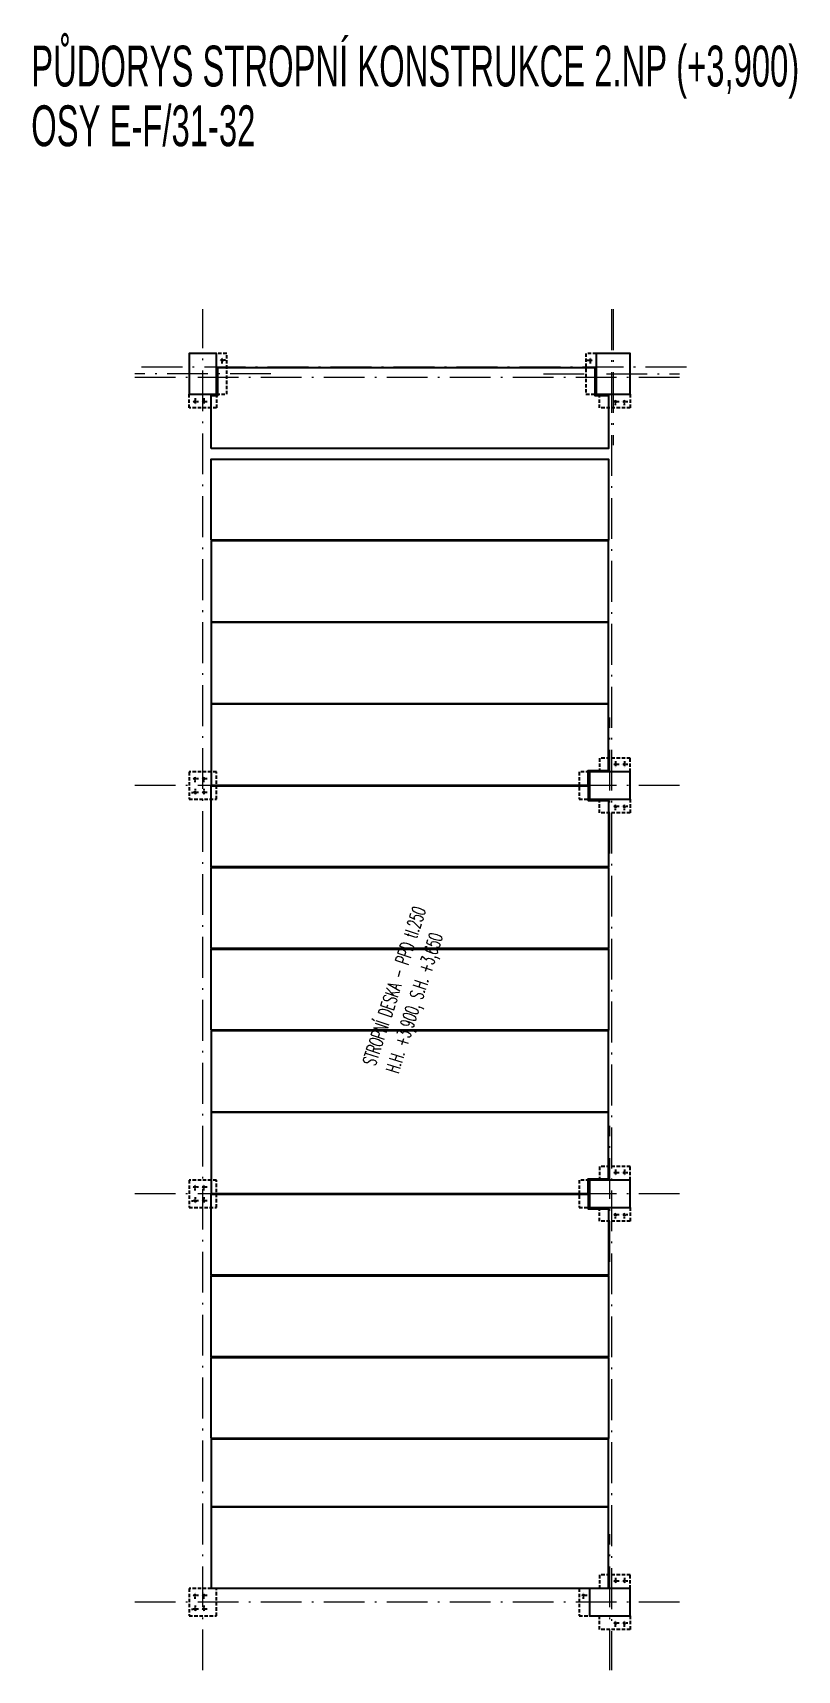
# Model space of a CAD drawing. Header units: millimetres. Extents: x 325046 to 1268204, y 1875583 to 2761998.
# Drawn here: x 1100874 to 1112097, y 2326249 to 2350311 of the extents above; entities that cross this region are included whole.
import ezdxf

# ---------------------------------------------------------------- set-up
doc = ezdxf.new("R2010")
doc.units = ezdxf.units.MM
doc.header["$LTSCALE"] = 100
for name, pattern in [('ACAD_ISO10W100', [18.5, 12, -3, 0.5, -3]), ('DASHDOT', [1, 0.5, -0.25, 0, -0.25]), ('DASHED', [0.75, 0.5, -0.25])]:
    doc.linetypes.add(name, pattern=pattern)
for name, color, linetype in [('005', 9, 'Continuous'), ('025', 1, 'Continuous'), ('050', 4, 'Continuous'), ('070', 6, 'Continuous'), ('POPIS', 7, 'Continuous')]:
    doc.layers.add(name, color=color, linetype=linetype)
doc.layers.add('Objekty - osy', color=5, linetype='ACAD_ISO10W100', lineweight=20)
doc.styles.add('_prefa - text (dm)', font='romans.shx', dxfattribs={"width": 0.7})

msp = doc.modelspace()

# ---------------------------------------------------------------- texts
at = {"layer": 'POPIS', "color": 4, "width": 0.6}
for s, p in [('PŮDORYS STROPNÍ KONSTRUKCE 2.NP (+3,900) ', (1100851.1, 2349521.5)), ('OSY E-F/31-32', (1100851.1, 2348644.1))]:
    msp.add_text(s, height=600, dxfattribs=at).set_placement(p)
at = {"layer": 'POPIS', "style": '_prefa - text (dm)', "width": 0.6}
for s, p in [('STROPNÍ DESKA - PPD tl.250', (1105902.7, 2335118.5)), ('H.H. +3,900, S.H. +3,650', (1106239.3, 2335006.2))]:
    msp.add_text(s, height=200, rotation=72.06297, dxfattribs=at).set_placement(p)

# ---------------------------------------------------------------- hatches: boundary and pattern name
at = {"layer": '025'}
h = msp.add_hatch(color=256, dxfattribs=at)
h.dxf.hatch_style = 1
edge = h.paths.add_edge_path()
edge.add_arc((1103655.7, 2345499.1), 10, 0, 360)
h = msp.add_hatch(color=256, dxfattribs=at)
h.dxf.hatch_style = 1
edge = h.paths.add_edge_path()
edge.add_arc((1109060.7, 2345499.1), 10, 0, 360)
h = msp.add_hatch(color=256, dxfattribs=at)
h.dxf.hatch_style = 1
edge = h.paths.add_edge_path()
edge.add_arc((1103255.7, 2344889.1), 10, 0, 360)
h = msp.add_hatch(color=256, dxfattribs=at)
h.dxf.hatch_style = 1
edge = h.paths.add_edge_path()
edge.add_arc((1103385.7, 2344889.1), 10, 0, 360)
h = msp.add_hatch(color=256, dxfattribs=at)
h.dxf.hatch_style = 1
edge = h.paths.add_edge_path()
edge.add_arc((1109430.7, 2344889.1), 10, 0, 360)
h = msp.add_hatch(color=256, dxfattribs=at)
h.dxf.hatch_style = 1
edge = h.paths.add_edge_path()
edge.add_arc((1109560.7, 2344889.1), 10, 0, 360)
h = msp.add_hatch(color=256, dxfattribs=at)
h.dxf.hatch_style = 1
edge = h.paths.add_edge_path()
edge.add_arc((1109430.7, 2339559.1), 10, 0, 360)
h = msp.add_hatch(color=256, dxfattribs=at)
h.dxf.hatch_style = 1
edge = h.paths.add_edge_path()
edge.add_arc((1109560.7, 2339559.1), 10, 0, 360)
h = msp.add_hatch(color=256, dxfattribs=at)
h.dxf.hatch_style = 1
edge = h.paths.add_edge_path()
edge.add_arc((1103255.7, 2339349.1), 10, 0, 360)
h = msp.add_hatch(color=256, dxfattribs=at)
h.dxf.hatch_style = 1
edge = h.paths.add_edge_path()
edge.add_arc((1103385.7, 2339349.1), 10, 0, 360)
h = msp.add_hatch(color=256, dxfattribs=at)
h.dxf.hatch_style = 1
edge = h.paths.add_edge_path()
edge.add_arc((1103255.7, 2339149.1), 10, 0, 360)
h = msp.add_hatch(color=256, dxfattribs=at)
h.dxf.hatch_style = 1
edge = h.paths.add_edge_path()
edge.add_arc((1103385.7, 2339149.1), 10, 0, 360)
h = msp.add_hatch(color=256, dxfattribs=at)
h.dxf.hatch_style = 1
edge = h.paths.add_edge_path()
edge.add_arc((1109430.7, 2338939.1), 10, 0, 360)
h = msp.add_hatch(color=256, dxfattribs=at)
h.dxf.hatch_style = 1
edge = h.paths.add_edge_path()
edge.add_arc((1109560.7, 2338939.1), 10, 0, 360)
h = msp.add_hatch(color=256, dxfattribs=at)
h.dxf.hatch_style = 1
edge = h.paths.add_edge_path()
edge.add_arc((1109430.7, 2333559.1), 10, 0, 360)
h = msp.add_hatch(color=256, dxfattribs=at)
h.dxf.hatch_style = 1
edge = h.paths.add_edge_path()
edge.add_arc((1109560.7, 2333559.1), 10, 0, 360)
h = msp.add_hatch(color=256, dxfattribs=at)
h.dxf.hatch_style = 1
edge = h.paths.add_edge_path()
edge.add_arc((1103255.7, 2333349.1), 10, 0, 360)
h = msp.add_hatch(color=256, dxfattribs=at)
h.dxf.hatch_style = 1
edge = h.paths.add_edge_path()
edge.add_arc((1103385.7, 2333349.1), 10, 0, 360)
h = msp.add_hatch(color=256, dxfattribs=at)
h.dxf.hatch_style = 1
edge = h.paths.add_edge_path()
edge.add_arc((1103255.7, 2333149.1), 10, 0, 360)
h = msp.add_hatch(color=256, dxfattribs=at)
h.dxf.hatch_style = 1
edge = h.paths.add_edge_path()
edge.add_arc((1103385.7, 2333149.1), 10, 0, 360)
h = msp.add_hatch(color=256, dxfattribs=at)
h.dxf.hatch_style = 1
edge = h.paths.add_edge_path()
edge.add_arc((1109430.7, 2332939.1), 10, 0, 360)
h = msp.add_hatch(color=256, dxfattribs=at)
h.dxf.hatch_style = 1
edge = h.paths.add_edge_path()
edge.add_arc((1109560.7, 2332939.1), 10, 0, 360)
h = msp.add_hatch(color=256, dxfattribs=at)
h.dxf.hatch_style = 1
edge = h.paths.add_edge_path()
edge.add_arc((1109430.7, 2327559.1), 10, 0, 360)
h = msp.add_hatch(color=256, dxfattribs=at)
h.dxf.hatch_style = 1
edge = h.paths.add_edge_path()
edge.add_arc((1109560.7, 2327559.1), 10, 0, 360)
h = msp.add_hatch(color=256, dxfattribs=at)
h.dxf.hatch_style = 1
edge = h.paths.add_edge_path()
edge.add_arc((1103255.7, 2327349.1), 10, 0, 360)
h = msp.add_hatch(color=256, dxfattribs=at)
h.dxf.hatch_style = 1
edge = h.paths.add_edge_path()
edge.add_arc((1103385.7, 2327349.1), 10, 0, 360)
h = msp.add_hatch(color=256, dxfattribs=at)
h.dxf.hatch_style = 1
edge = h.paths.add_edge_path()
edge.add_arc((1108960.7, 2327349.1), 10, 0, 360)
h = msp.add_hatch(color=256, dxfattribs=at)
h.dxf.hatch_style = 1
edge = h.paths.add_edge_path()
edge.add_arc((1103255.7, 2327149.1), 10, 0, 360)
h = msp.add_hatch(color=256, dxfattribs=at)
h.dxf.hatch_style = 1
edge = h.paths.add_edge_path()
edge.add_arc((1103385.7, 2327149.1), 10, 0, 360)
h = msp.add_hatch(color=256, dxfattribs=at)
h.dxf.hatch_style = 1
edge = h.paths.add_edge_path()
edge.add_arc((1109430.7, 2326939.1), 10, 0, 360)
h = msp.add_hatch(color=256, dxfattribs=at)
h.dxf.hatch_style = 1
edge = h.paths.add_edge_path()
edge.add_arc((1109560.7, 2326939.1), 10, 0, 360)

# ---------------------------------------------------------------- linework, layer by layer
at = {"layer": '005'}
for points in [[(1103490.7, 2344204.1), (1103490.7, 2344979.1), (1103590.7, 2344979.1), (1103590.7, 2345394.1), (1109125.7, 2345394.1), (1109125.7, 2344979.1), (1109325.7, 2344979.1), (1109325.7, 2344204.1)], [(1103490.7, 2342854.1), (1103490.7, 2344044.1), (1109325.7, 2344044.1), (1109325.7, 2342854.1)], [(1103490.7, 2342844.1), (1103490.7, 2341654.1), (1109325.7, 2341654.1), (1109325.7, 2342844.1)], [(1103490.7, 2341644.1), (1103490.7, 2340454.1), (1109325.7, 2340454.1), (1109325.7, 2341644.1)], [(1103490.7, 2340444.1), (1103490.7, 2339469.1), (1103490.7, 2339469.1), (1103490.7, 2339254.1), (1109025.7, 2339254.1), (1109025.7, 2339469.1), (1109325.7, 2339469.1), (1109325.7, 2340444.1)], [(1103490.7, 2338054.1), (1103490.7, 2339029.1), (1103490.7, 2339029.1), (1103490.7, 2339244.1), (1109025.7, 2339244.1), (1109025.7, 2339029.1), (1109325.7, 2339029.1), (1109325.7, 2338054.1)], [(1103490.7, 2336854.1), (1103490.7, 2338044.1), (1109325.7, 2338044.1), (1109325.7, 2336854.1)], [(1103490.7, 2335654.1), (1103490.7, 2336844.1), (1109325.7, 2336844.1), (1109325.7, 2335654.1)], [(1103490.7, 2335644.1), (1103490.7, 2334454.1), (1109325.7, 2334454.1), (1109325.7, 2335644.1)], [(1103490.7, 2334444.1), (1103490.7, 2333469.1), (1103490.7, 2333469.1), (1103490.7, 2333254.1), (1109025.7, 2333254.1), (1109025.7, 2333469.1), (1109325.7, 2333469.1), (1109325.7, 2334444.1)], [(1103490.7, 2332054.1), (1103490.7, 2333029.1), (1103490.7, 2333029.1), (1103490.7, 2333244.1), (1109025.7, 2333244.1), (1109025.7, 2333029.1), (1109325.7, 2333029.1), (1109325.7, 2332054.1)], [(1103490.7, 2330854.1), (1103490.7, 2332044.1), (1109325.7, 2332044.1), (1109325.7, 2330854.1)], [(1103490.7, 2329654.1), (1103490.7, 2330844.1), (1109325.7, 2330844.1), (1109325.7, 2329654.1)], [(1103490.7, 2329644.1), (1103490.7, 2328654.1), (1109325.7, 2328654.1), (1109325.7, 2329644.1)], [(1103490.7, 2328644.1), (1103490.7, 2327454.1), (1109325.7, 2327454.1), (1109325.7, 2328644.1)]]:
    msp.add_lwpolyline(points, close=True, dxfattribs=at)
at = {"layer": '005', "linetype": 'DASHDOT', "ltscale": 0.5}
for points in [[(1103705.7, 2345499.1), (1103605.7, 2345499.1)], [(1103655.7, 2345449.1), (1103655.7, 2345549.1)], [(1109010.7, 2345499.1), (1109110.7, 2345499.1)], [(1109060.7, 2345449.1), (1109060.7, 2345549.1)], [(1103305.7, 2344889.1), (1103205.7, 2344889.1)], [(1103255.7, 2344939.1), (1103255.7, 2344839.1)], [(1103435.7, 2344889.1), (1103335.7, 2344889.1)], [(1103385.7, 2344939.1), (1103385.7, 2344839.1)], [(1109480.7, 2344889.1), (1109380.7, 2344889.1)], [(1109430.7, 2344839.1), (1109430.7, 2344939.1)], [(1109610.7, 2344889.1), (1109510.7, 2344889.1)], [(1109560.7, 2344839.1), (1109560.7, 2344939.1)], [(1109480.7, 2339559.1), (1109380.7, 2339559.1)], [(1109430.7, 2339609.1), (1109430.7, 2339509.1)], [(1109610.7, 2339559.1), (1109510.7, 2339559.1)], [(1109560.7, 2339609.1), (1109560.7, 2339509.1)], [(1103305.7, 2339349.1), (1103205.7, 2339349.1)], [(1103255.7, 2339299.1), (1103255.7, 2339399.1)], [(1103435.7, 2339349.1), (1103335.7, 2339349.1)], [(1103385.7, 2339299.1), (1103385.7, 2339399.1)], [(1103205.7, 2339149.1), (1103305.7, 2339149.1)], [(1103305.7, 2339149.1), (1103205.7, 2339149.1)], [(1103255.7, 2339199.1), (1103255.7, 2339099.1)], [(1103255.7, 2339199.1), (1103255.7, 2339099.1)], [(1103435.7, 2339149.1), (1103335.7, 2339149.1)], [(1103435.7, 2339149.1), (1103335.7, 2339149.1)], [(1103385.7, 2339199.1), (1103385.7, 2339099.1)], [(1103385.7, 2339199.1), (1103385.7, 2339099.1)], [(1109480.7, 2338939.1), (1109380.7, 2338939.1)], [(1109430.7, 2338889.1), (1109430.7, 2338989.1)], [(1109610.7, 2338939.1), (1109510.7, 2338939.1)], [(1109560.7, 2338889.1), (1109560.7, 2338989.1)], [(1109480.7, 2333559.1), (1109380.7, 2333559.1)], [(1109430.7, 2333609.1), (1109430.7, 2333509.1)], [(1109610.7, 2333559.1), (1109510.7, 2333559.1)], [(1109560.7, 2333609.1), (1109560.7, 2333509.1)], [(1103305.7, 2333349.1), (1103205.7, 2333349.1)], [(1103255.7, 2333299.1), (1103255.7, 2333399.1)], [(1103435.7, 2333349.1), (1103335.7, 2333349.1)], [(1103385.7, 2333299.1), (1103385.7, 2333399.1)], [(1103205.7, 2333149.1), (1103305.7, 2333149.1)], [(1103305.7, 2333149.1), (1103205.7, 2333149.1)], [(1103255.7, 2333199.1), (1103255.7, 2333099.1)], [(1103255.7, 2333199.1), (1103255.7, 2333099.1)], [(1103435.7, 2333149.1), (1103335.7, 2333149.1)], [(1103435.7, 2333149.1), (1103335.7, 2333149.1)], [(1103385.7, 2333199.1), (1103385.7, 2333099.1)], [(1103385.7, 2333199.1), (1103385.7, 2333099.1)], [(1109480.7, 2332939.1), (1109380.7, 2332939.1)], [(1109430.7, 2332889.1), (1109430.7, 2332989.1)], [(1109610.7, 2332939.1), (1109510.7, 2332939.1)], [(1109560.7, 2332889.1), (1109560.7, 2332989.1)], [(1109480.7, 2327559.1), (1109380.7, 2327559.1)], [(1109430.7, 2327609.1), (1109430.7, 2327509.1)], [(1109610.7, 2327559.1), (1109510.7, 2327559.1)], [(1109560.7, 2327609.1), (1109560.7, 2327509.1)], [(1103305.7, 2327349.1), (1103205.7, 2327349.1)], [(1103255.7, 2327299.1), (1103255.7, 2327399.1)], [(1103435.7, 2327349.1), (1103335.7, 2327349.1)], [(1103385.7, 2327299.1), (1103385.7, 2327399.1)], [(1109010.7, 2327349.1), (1108910.7, 2327349.1)], [(1108960.7, 2327299.1), (1108960.7, 2327399.1)], [(1103205.7, 2327149.1), (1103305.7, 2327149.1)], [(1103305.7, 2327149.1), (1103205.7, 2327149.1)], [(1103255.7, 2327199.1), (1103255.7, 2327099.1)], [(1103255.7, 2327199.1), (1103255.7, 2327099.1)], [(1103435.7, 2327149.1), (1103335.7, 2327149.1)], [(1103435.7, 2327149.1), (1103335.7, 2327149.1)], [(1103385.7, 2327199.1), (1103385.7, 2327099.1)], [(1103385.7, 2327199.1), (1103385.7, 2327099.1)], [(1109480.7, 2326939.1), (1109380.7, 2326939.1)], [(1109430.7, 2326889.1), (1109430.7, 2326989.1)], [(1109610.7, 2326939.1), (1109510.7, 2326939.1)], [(1109560.7, 2326889.1), (1109560.7, 2326989.1)]]:
    msp.add_lwpolyline(points, dxfattribs=at)
at = {"layer": '025'}
for centre in [(1103655.7, 2345499.1), (1109060.7, 2345499.1), (1103255.7, 2344889.1), (1103385.7, 2344889.1), (1109430.7, 2344889.1), (1109560.7, 2344889.1), (1109430.7, 2339559.1), (1109560.7, 2339559.1), (1103255.7, 2339349.1), (1103385.7, 2339349.1), (1103255.7, 2339149.1), (1103385.7, 2339149.1), (1109430.7, 2338939.1), (1109560.7, 2338939.1), (1109430.7, 2333559.1), (1109560.7, 2333559.1), (1103255.7, 2333349.1), (1103385.7, 2333349.1), (1103255.7, 2333149.1), (1103385.7, 2333149.1), (1109430.7, 2332939.1), (1109560.7, 2332939.1), (1109430.7, 2327559.1), (1109560.7, 2327559.1), (1103255.7, 2327349.1), (1103385.7, 2327349.1), (1108960.7, 2327349.1), (1103255.7, 2327149.1), (1103385.7, 2327149.1), (1109430.7, 2326939.1), (1109560.7, 2326939.1)]:
    msp.add_circle(centre, 10, dxfattribs=at)
at = {"layer": '050', "linetype": 'DASHED'}
for points in [[(1103570.7, 2344999.1), (1103720.7, 2344999.1), (1103720.7, 2345599.1), (1103570.7, 2345599.1)], [(1109145.7, 2345599.1), (1108995.7, 2345599.1), (1108995.7, 2344999.1), (1109145.7, 2344999.1)], [(1103570.7, 2344999.1), (1103570.7, 2344799.1), (1103170.7, 2344799.1), (1103170.7, 2344999.1)], [(1109645.7, 2344999.1), (1109645.7, 2344799.1), (1109195.7, 2344799.1), (1109195.7, 2344999.1)], [(1109645.7, 2339449.1), (1109645.7, 2339649.1), (1109195.7, 2339649.1), (1109195.7, 2339449.1)], [(1109045.7, 2339449.1), (1108895.7, 2339449.1), (1108895.7, 2339049.1), (1109045.7, 2339049.1)], [(1109645.7, 2339049.1), (1109645.7, 2338849.1), (1109195.7, 2338849.1), (1109195.7, 2339049.1)], [(1109645.7, 2333449.1), (1109645.7, 2333649.1), (1109195.7, 2333649.1), (1109195.7, 2333449.1)], [(1109045.7, 2333449.1), (1108895.7, 2333449.1), (1108895.7, 2333049.1), (1109045.7, 2333049.1)], [(1109645.7, 2333049.1), (1109645.7, 2332849.1), (1109195.7, 2332849.1), (1109195.7, 2333049.1)], [(1109645.7, 2327449.1), (1109645.7, 2327649.1), (1109195.7, 2327649.1), (1109195.7, 2327449.1)], [(1109045.7, 2327449.1), (1108895.7, 2327449.1), (1108895.7, 2327049.1), (1109045.7, 2327049.1)], [(1109645.7, 2327049.1), (1109645.7, 2326849.1), (1109195.7, 2326849.1), (1109195.7, 2327049.1)]]:
    msp.add_lwpolyline(points, dxfattribs=at)
at = {"layer": '070', "ltscale": 0.5}
for points in [[(1103170.7, 2344999.1), (1103570.7, 2344999.1), (1103570.7, 2345599.1), (1103170.7, 2345599.1)], [(1109145.7, 2345599.1), (1109145.7, 2344999.1), (1109645.7, 2344999.1), (1109645.7, 2345599.1)], [(1109045.7, 2339449.1), (1109045.7, 2339049.1), (1109645.7, 2339049.1), (1109645.7, 2339449.1)], [(1109045.7, 2333449.1), (1109045.7, 2333049.1), (1109645.7, 2333049.1), (1109645.7, 2333449.1)], [(1109045.7, 2327449.1), (1109045.7, 2327049.1), (1109645.7, 2327049.1), (1109645.7, 2327449.1)]]:
    msp.add_lwpolyline(points, close=True, dxfattribs=at)
at = {"layer": '070', "linetype": 'DASHED'}
for points in [[(1103170.7, 2339049.1), (1103570.7, 2339049.1), (1103570.7, 2339449.1), (1103170.7, 2339449.1)], [(1103170.7, 2333049.1), (1103570.7, 2333049.1), (1103570.7, 2333449.1), (1103170.7, 2333449.1)], [(1103170.7, 2327049.1), (1103570.7, 2327049.1), (1103570.7, 2327449.1), (1103170.7, 2327449.1)]]:
    msp.add_lwpolyline(points, close=True, dxfattribs=at)
at = {"layer": 'Objekty - osy', "ltscale": 0.5}
for points in [[(1103370.7, 2326249.1), (1103370.7, 2346249.1)], [(1109370.7, 2346249.1), (1109370.7, 2326249.1)], [(1109395.7, 2346249.1), (1109395.7, 2344249.1)], [(1110470.7, 2345399.1), (1102470.7, 2345399.1)], [(1104370.7, 2345299.1), (1102370.7, 2345299.1)], [(1102370.7, 2345249.1), (1110370.7, 2345249.1)], [(1108370.7, 2345299.1), (1110370.7, 2345299.1)], [(1109345.7, 2338249.1), (1109345.7, 2340249.1)], [(1110370.7, 2339249.1), (1102370.7, 2339249.1)], [(1109345.7, 2332249.1), (1109345.7, 2334249.1)], [(1110370.7, 2333249.1), (1102370.7, 2333249.1)], [(1109345.7, 2326249.1), (1109345.7, 2328249.1)], [(1110370.7, 2327249.1), (1102370.7, 2327249.1)]]:
    msp.add_lwpolyline(points, dxfattribs=at)

msp.set_redraw_order([(e.dxf.handle, doc.entitydb.next_handle()) for e in msp.query("TEXT MTEXT ATTDEF DIMENSION ARC_DIMENSION")])  # texts and dimensions are drawn at this point

doc.saveas('drawing.dxf')
